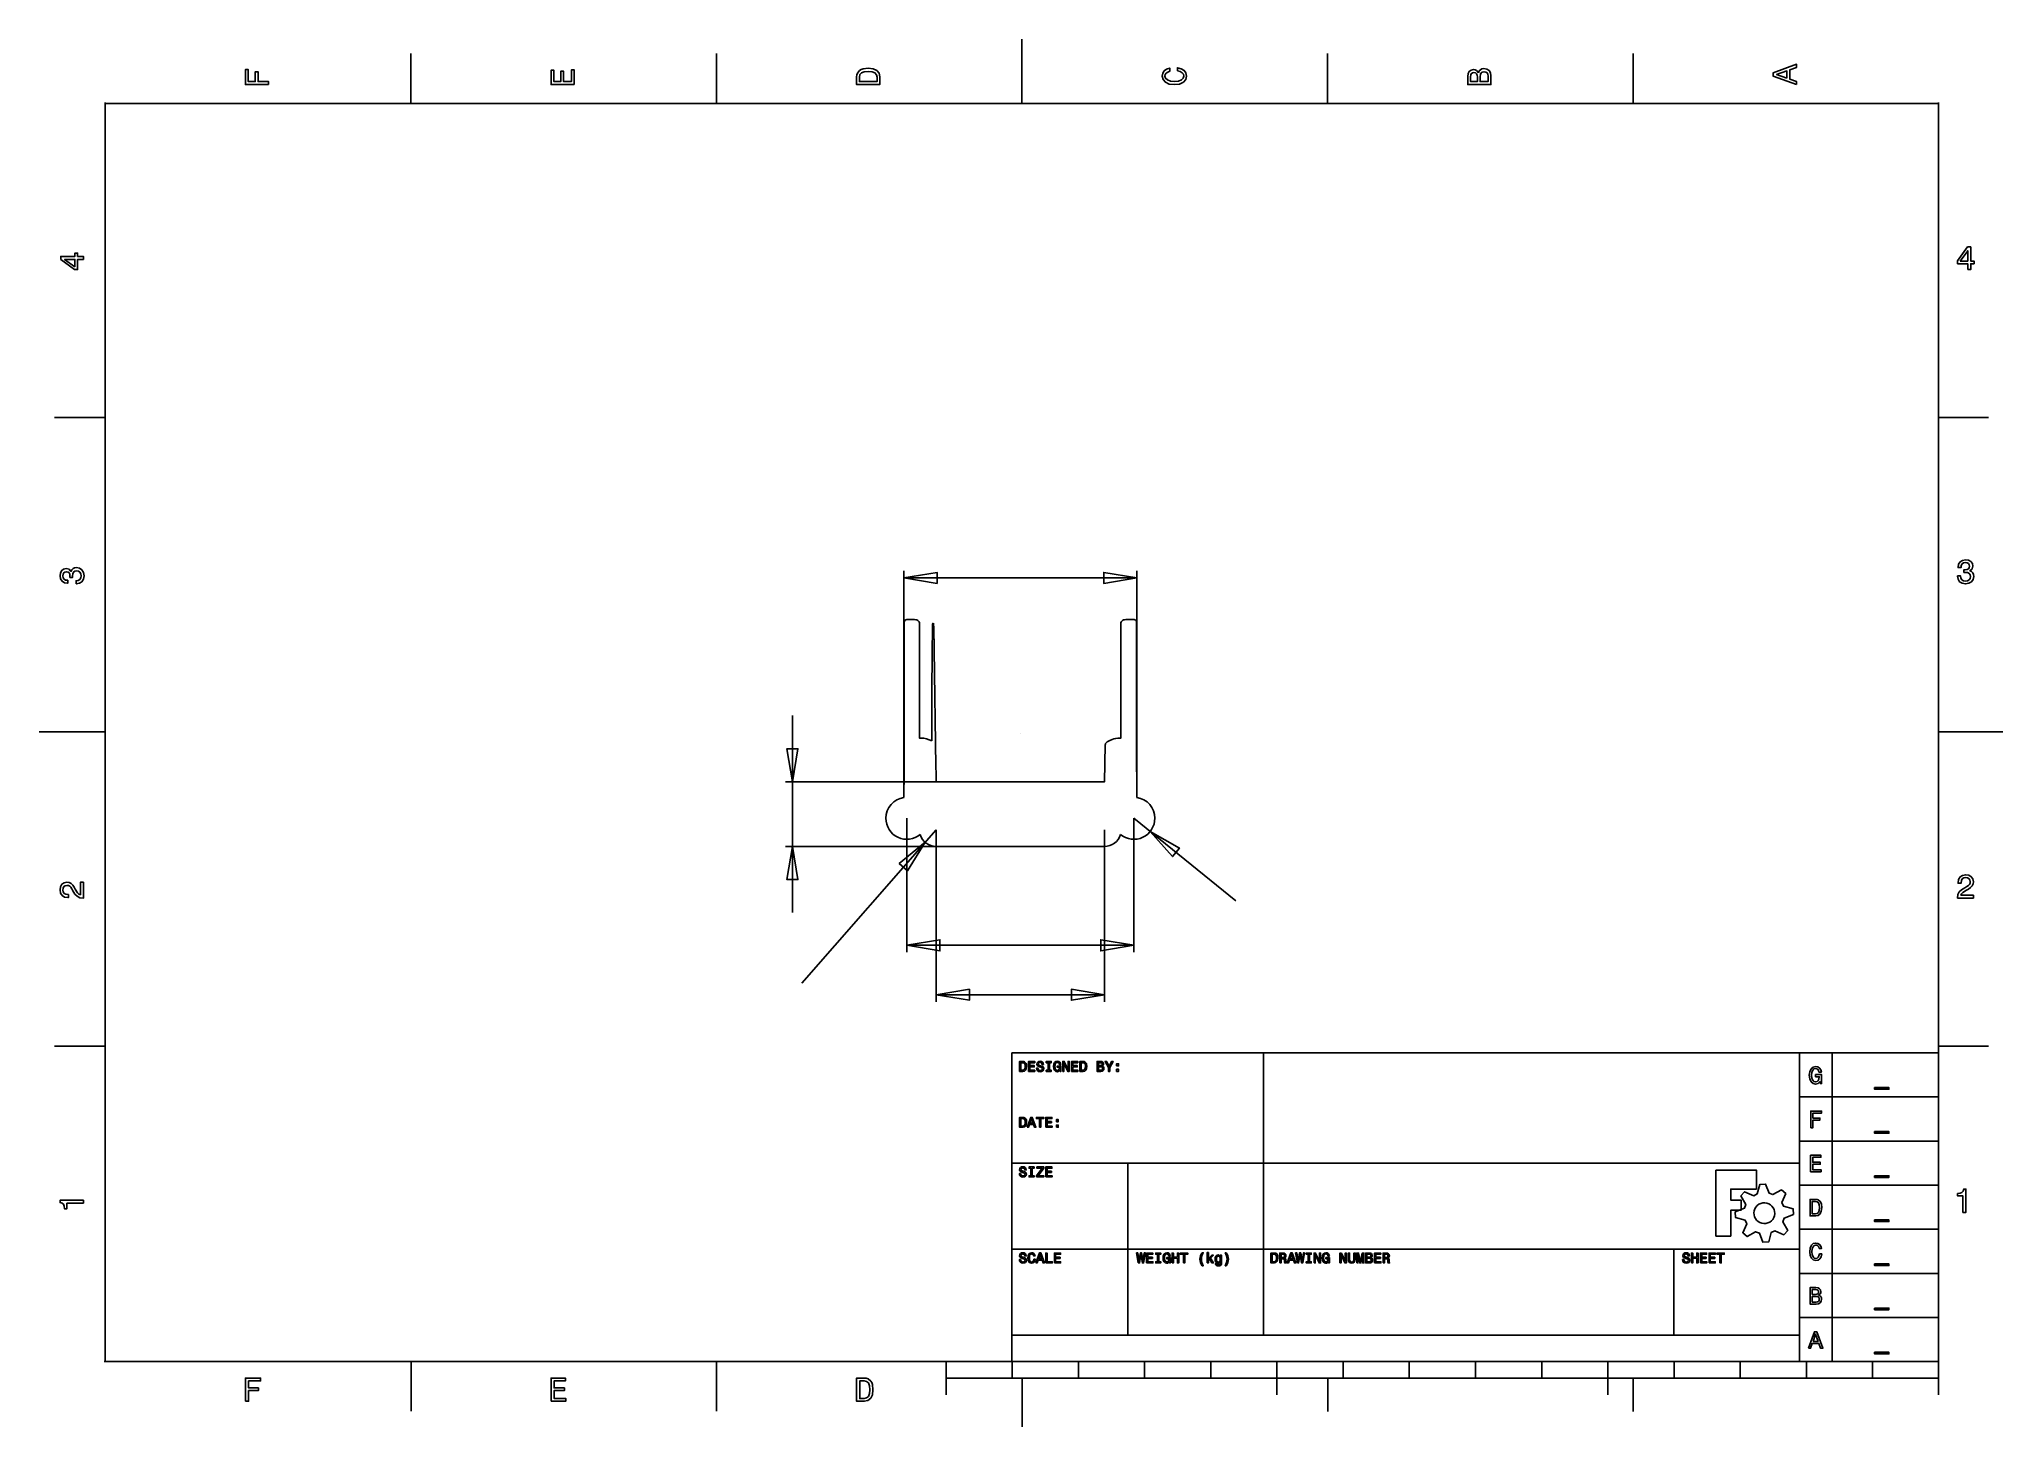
# Model space of a CAD drawing. Extents: x 0 to 841, y -370 to 225.
import ezdxf

# ---------------------------------------------------------------- set-up
doc = ezdxf.new("R2010")
doc.units = 0
doc.layers.get('0').update_dxf_attribs({"linetype": 'CONTINUOUS'})

msp = doc.modelspace()

# ---------------------------------------------------------------- linework, layer by layer
at = {"color": 7}
for points in [[(421.363134, 197.043699), (421.363134, 224.581944)], [(159.631792, 197.057843), (159.631792, 218.434405)], [(290.496047, 197.057843), (290.496047, 218.434405)], [(552.23022, 197.057843), (552.23022, 218.434405)], [(683.094472, 197.057843), (683.094472, 218.434405)], [(28.757038, 197.475968), (28.757038, -341.531975)], [(814.122369, 197.052219), (28.75953, 197.052219)], [(813.953877, -341.531635), (813.953877, 197.504378)], [(28.346457, 62.489987), (7.086614, 62.489987)], [(814.03937, 62.489987), (835.299213, 62.489987)], [(370.826929, -100.280385), (370.826929, -3.224753)], [(370.826929, -6.172785), (470.546929, -6.172785)], [(470.546929, -100.280385), (470.546929, -3.224753)], [(370.923591, -25.131745), (370.923591, -25.131745), (370.875118, -89.211745), (370.826929, -100.280385)], [(370.923591, -25.131745), (370.923591, -25.131745), (370.875118, -89.211745), (370.826929, -100.280385)], [(370.923591, -89.211745), (370.923591, -25.131745)], [(375.370866, -24.051745), (372.020882, -24.051745)], [(375.370866, -24.051745), (372.020882, -24.051745)], [(375.370866, -24.051745), (372.020882, -24.051745)], [(469.352976, -24.051745), (465.817606, -24.051745)], [(469.352976, -24.051745), (465.817606, -24.051745)], [(469.352976, -24.051745), (465.817606, -24.051745)], [(470.546929, -100.280385), (470.49874, -89.211745), (470.450268, -25.131745), (470.450268, -25.131745)], [(470.522835, -89.211745), (470.450268, -89.211745), (470.450268, -25.131745), (470.450268, -25.131745)], [(470.450268, -89.211745), (470.450268, -25.131745)], [(378.222236, -74.811745), (377.457165, -74.811745), (377.457165, -25.491745), (377.457165, -25.491745)], [(378.222236, -74.811745), (377.457165, -74.811745), (377.457165, -25.491745), (377.457165, -25.491745)], [(378.222236, -74.811745), (377.457165, -74.811745), (377.457165, -25.491745)], [(463.710331, -25.491745), (463.710331, -74.811745), (463.151622, -74.811745)], [(463.710331, -25.491745), (463.710331, -74.811745), (463.151622, -74.811745)], [(463.710331, -74.811745), (463.710331, -25.491745)], [(323.082142, -149.598202), (323.082142, -65.185289)], [(28.825894, -72.16413), (0.496058, -72.16413)], [(463.710331, -74.811745), (463.151622, -74.811745)], [(814.022589, -72.155682), (841.410482, -72.155682)], [(457.021701, -77.679188), (457.021701, -77.679188), (456.76148, -93.531745), (456.76148, -93.531745), (384.612378, -93.531745), (384.612378, -93.531745)], [(457.021701, -77.679188), (457.021701, -77.679188), (456.76148, -93.531745), (456.76148, -93.531745), (384.612378, -93.531745), (384.612378, -93.531745)], [(457.021701, -77.679188), (456.76148, -93.531745), (384.612378, -93.531745)], [(370.826929, -89.211745), (370.923591, -89.211745)], [(370.826929, -89.211745), (370.826929, -100.280385)], [(470.450268, -89.211745), (470.546929, -89.211745)], [(470.546929, -100.280385), (470.522835, -89.211745)], [(470.546929, -100.280385), (470.546929, -89.211745)], [(456.76148, -93.531745), (320.13411, -93.531745)], [(372.086929, -109.191745), (372.086929, -166.552785)], [(469.286929, -109.191745), (512.958331, -144.526454)], [(469.286929, -109.191745), (469.286929, -166.552785)], [(384.686929, -114.051745), (327.043559, -179.800501)], [(384.686929, -114.051745), (384.686929, -187.755367)], [(456.686929, -114.051745), (456.686929, -187.755367)], [(456.686929, -121.251745), (320.13411, -121.251745)], [(384.686929, -121.251745), (456.686929, -121.251745)], [(384.686929, -121.251745), (456.686929, -121.251745)], [(456.686929, -121.251745), (384.686929, -121.251745)], [(372.086929, -163.604753), (469.286929, -163.604753)], [(384.686929, -184.807336), (456.686929, -184.807336)], [(28.346457, -206.801352), (7.086614, -206.801352)], [(416.956422, -209.711354), (814.066951, -209.711354)], [(417.086731, -342.072242), (417.086731, -209.721729)], [(524.803124, -330.741228), (524.803124, -209.431489)], [(754.409169, -342.072242), (754.409169, -209.616564)], [(768.355597, -342.072242), (768.355597, -209.616564)], [(813.936643, -209.616564), (813.936643, -342.072242)], [(814.03937, -206.801352), (835.299213, -206.801352)], [(754.330904, -228.576686), (814.014907, -228.576686)], [(754.330904, -247.475269), (814.014907, -247.475269)], [(416.944602, -256.923143), (754.455912, -256.923143)], [(466.692973, -330.62393), (466.692973, -256.923143)], [(754.330904, -266.371017), (814.014907, -266.371017)], [(754.330904, -285.2696), (814.014907, -285.2696)], [(416.944602, -293.773537), (754.455912, -293.773537)], [(700.550957, -330.62393), (700.550957, -293.773537)], [(754.330904, -304.168182), (814.014907, -304.168182)], [(754.330904, -323.06393), (814.014907, -323.06393)], [(416.944233, -330.62393), (754.455515, -330.62393)], [(28.33385, -341.943084), (812.705584, -341.943084)], [(159.709606, -341.943084), (159.709606, -363.202926)], [(290.573858, -341.943084), (290.573858, -363.202926)], [(388.84252, -341.943084), (388.84252, -356.116312)], [(416.956422, -341.962513), (814.066951, -341.962513)], [(417.188976, -341.943084), (417.188976, -349.029698)], [(445.535433, -341.943084), (445.535433, -349.029698)], [(473.88189, -341.943084), (473.88189, -349.029698)], [(502.228346, -341.943084), (502.228346, -349.029698)], [(530.574803, -341.943084), (530.574803, -356.116312)], [(558.92126, -341.943084), (558.92126, -349.029698)], [(587.267717, -341.943084), (587.267717, -349.029698)], [(615.614173, -341.943084), (615.614173, -349.029698)], [(643.96063, -341.943084), (643.96063, -349.029698)], [(672.307087, -341.943084), (672.307087, -356.116312)], [(700.653543, -341.943084), (700.653543, -349.029698)], [(729, -341.943084), (729, -349.029698)], [(757.346457, -341.943084), (757.346457, -349.029698)], [(785.692913, -341.943084), (785.692913, -349.029698)], [(813.897638, -341.943084), (813.897638, -356.116312)], [(388.776557, -349.029698), (814.105304, -349.029698)], [(421.440945, -349.463626), (421.440945, -369.855613)], [(552.308031, -348.871723), (552.308031, -363.360901)], [(683.172283, -348.871695), (683.172283, -363.360901)]]:
    msp.add_lwpolyline(points, dxfattribs=at)
for points in [[(98.739213, 205.14353), (98.739213, 206.473036), (94.178268, 206.473036), (94.178268, 210.64742), (92.993386, 210.64742), (92.993386, 206.473036), (90.019843, 206.473036), (90.019843, 211.605218), (88.817953, 211.605218), (88.817953, 205.14353), (98.739213, 205.14353)], [(229.606299, 205.14353), (229.606299, 211.433666), (228.407244, 211.433666), (228.407244, 206.458778), (225.045354, 206.458778), (225.045354, 210.890491), (223.860472, 210.890491), (223.860472, 206.458778), (220.886929, 206.458778), (220.886929, 211.319316), (219.685039, 211.319316), (219.685039, 205.14353), (229.606299, 205.14353)], [(350.552126, 208.445807), (350.552126, 205.14353), (360.473386, 205.14353), (360.473386, 208.445807), (360.15874, 210.004069), (359.20063, 211.16205), (357.644409, 211.876834), (355.512756, 212.134107), (353.341417, 211.905379), (352.48252, 211.619477), (351.796535, 211.219225), (350.866772, 210.061244), (350.637165, 209.303543), (350.552126, 208.445807)], [(351.739843, 208.345744), (351.952441, 209.432264), (352.610079, 210.175593), (353.783622, 210.61879), (355.512756, 210.76177), (357.185197, 210.604504), (358.35874, 210.161335), (359.058898, 209.403634), (359.288504, 208.345744), (359.288504, 206.473036), (351.739843, 206.473036), (351.739843, 208.345744)], [(487.92189, 211.004784), (489.12378, 210.718881), (489.979843, 210.247055), (490.509921, 209.58953), (490.68, 208.817543), (490.424882, 207.888289), (489.651024, 207.159218), (488.392441, 206.673133), (486.649134, 206.515867), (484.92, 206.673133), (483.647244, 207.144932), (482.87622, 207.874003), (482.604094, 208.817543), (482.745827, 209.503726), (483.148346, 210.089874), (483.791811, 210.547329), (484.67622, 210.861776), (484.67622, 212.21994), (483.318425, 211.791029), (482.289449, 211.047672), (481.645984, 210.032614), (481.416378, 208.817543), (481.773543, 207.302113), (482.774173, 206.144245), (484.418268, 205.400803), (486.649134, 205.14353), (488.88, 205.400803), (490.524094, 206.144245), (491.538898, 207.302113), (491.88189, 208.817543), (491.609764, 210.147048), (490.852913, 211.219225), (489.608504, 211.976841), (487.92189, 212.377206), (487.92189, 211.004784)], [(616.844409, 210.232796), (616.016693, 211.233511), (615.458268, 211.490869), (614.772283, 211.576674), (613.697953, 211.390778), (612.926929, 210.833231), (612.456378, 209.932636), (612.283465, 208.674563), (612.283465, 205.14353), (622.204724, 205.14353), (622.204724, 208.874746), (622.006299, 210.204252), (621.419528, 211.19068), (620.489764, 211.805401), (619.231181, 212.019842), (618.389291, 211.891121), (617.689134, 211.548044), (617.173228, 210.990526), (616.844409, 210.232796)], [(616.402205, 208.403004), (616.402205, 206.458778), (613.471181, 206.458778), (613.471181, 208.517382), (613.55622, 209.289285), (613.814173, 209.832544), (614.256378, 210.161335), (614.914016, 210.275713), (615.571654, 210.147077), (616.030866, 209.804), (616.314331, 209.217823), (616.402205, 208.403004)], [(621.019843, 208.71748), (621.019843, 206.458778), (617.60126, 206.458778), (617.60126, 208.588844), (617.703307, 209.489439), (618.000945, 210.13279), (618.51685, 210.518784), (619.259528, 210.64742), (620.047559, 210.518784), (620.588976, 210.161335), (620.917795, 209.5609), (621.019843, 208.71748)], [(753.085984, 205.14353), (753.085984, 206.458778), (750.169134, 207.502381), (750.169134, 211.462296), (753.085984, 212.505927), (753.085984, 213.849719), (743.150551, 210.21851), (743.150551, 208.760368), (753.085984, 205.14353)], [(748.955906, 207.959836), (744.579213, 209.489439), (748.955906, 211.019127), (748.955906, 207.959836)], [(826.406929, 125.915184), (827.693858, 125.915184), (827.693858, 128.373955), (829.111181, 128.373955), (829.111181, 129.517735), (827.693858, 129.517735), (827.693858, 135.621861), (826.392756, 135.621861), (822.047244, 129.631971), (822.047244, 128.373955), (826.406929, 128.373955), (826.406929, 125.915184)], [(19.369729, 130.275436), (19.369729, 131.562081), (16.910872, 131.562081), (16.910872, 132.977137), (15.767206, 132.977137), (15.767206, 131.562081), (9.662882, 131.562081), (9.662882, 130.260979), (15.652828, 125.915184), (16.910872, 125.915184), (16.910872, 130.275436), (19.369729, 130.275436)], [(15.767206, 127.11594), (11.321206, 130.275436), (15.767206, 130.275436), (15.767206, 127.11594)], [(823.249134, 129.517735), (826.406929, 133.963593), (826.406929, 129.517735), (823.249134, 129.517735)], [(822.047244, -5.328911), (822.047244, -5.428123), (822.27685, -6.800092), (822.948661, -7.829068), (824.005984, -8.486706), (825.406299, -8.730485), (826.894488, -8.486706), (828.008504, -7.857415), (828.722835, -6.856785), (828.980787, -5.569856), (828.867402, -4.727966), (828.552756, -4.041982), (828.03685, -3.511903), (827.350866, -3.126391), (828.28063, -2.355367), (828.609449, -1.125131), (828.394016, -0.011115), (827.778898, 0.833609), (826.778268, 1.360853), (825.406299, 1.54794), (824.11937, 1.318333), (823.132913, 0.689042), (822.489449, -0.311588), (822.27685, -1.641037), (822.27685, -1.740249), (823.549606, -1.740249), (823.662992, -0.824659), (824.034331, -0.167021), (824.635276, 0.232664), (825.477165, 0.374396), (826.222677, 0.261011), (826.764094, -0.039462), (827.092913, -0.524186), (827.223307, -1.181824), (827.092913, -1.881982), (826.749921, -2.355367), (826.151811, -2.641667), (825.335433, -2.726706), (824.777008, -2.712533), (824.777008, -3.840722), (825.477165, -3.812375), (826.378583, -3.942769), (827.050394, -4.285761), (827.450079, -4.841352), (827.594646, -5.569856), (827.435906, -6.400407), (827.022047, -7.015525), (826.364409, -7.401037), (825.494173, -7.528596), (824.592756, -7.386863), (823.935118, -6.958832), (823.52126, -6.272848), (823.36252, -5.328911), (822.047244, -5.328911)], [(16.253263, -8.730485), (16.353326, -8.730485), (17.72572, -8.500879), (18.755008, -7.829068), (19.412617, -6.771745), (19.65566, -5.37143), (19.412617, -3.883241), (18.783609, -2.769226), (17.782923, -2.054895), (16.496277, -1.796942), (15.652828, -1.910328), (14.966646, -2.224974), (14.437701, -2.740879), (14.051707, -3.426863), (13.279748, -2.4971), (12.050306, -2.168281), (10.935241, -2.383714), (10.091792, -2.998832), (9.562847, -3.999462), (9.377008, -5.37143), (9.605735, -6.658359), (10.234743, -7.644816), (11.235458, -8.288281), (12.564964, -8.500879), (12.665027, -8.500879), (12.665027, -7.228123), (11.750088, -7.114737), (11.092479, -6.743399), (10.692198, -6.142454), (10.549247, -5.300564), (10.663625, -4.555052), (10.963843, -4.013635), (11.449899, -3.684816), (12.10748, -3.554422), (12.807978, -3.684816), (13.279748, -4.027808), (13.56565, -4.625919), (13.651427, -5.442296), (13.63714, -6.000722), (14.766491, -6.000722), (14.737918, -5.300564), (14.866583, -4.399147), (15.20966, -3.727336), (15.767206, -3.327651), (16.496277, -3.183084), (17.325439, -3.341824), (17.940161, -3.755682), (18.326154, -4.41332), (18.454819, -5.283556), (18.311839, -6.184974), (17.882986, -6.842611), (17.196775, -7.25647), (16.253263, -7.41521), (16.253263, -8.730485)], [(370.825512, -6.172785), (384.99874, -8.534988), (384.99874, -3.810581)], [(470.545512, -6.172785), (456.372283, -3.810581), (456.372283, -8.534988)], [(383.066079, -25.845509)], [(383.066079, -25.845509)], [(383.548819, -25.844375)], [(383.80337, -40.42069)], [(383.80337, -40.42069)], [(420.686929, -72.651745), (420.686929, -72.651745), (420.686929, -72.651745), (420.686929, -72.651745)], [(420.686929, -72.651745), (420.686929, -72.651745), (420.686929, -72.651745), (420.686929, -72.651745)], [(420.686929, -72.651745), (420.686929, -72.651745), (420.686929, -72.651745), (420.686929, -72.651745)], [(420.686929, -72.651745), (420.686929, -72.651745), (420.686929, -72.651745), (420.686929, -72.651745)], [(420.686929, -72.651745), (420.686929, -72.651745), (420.686929, -72.651745), (420.686929, -72.651745)], [(420.686929, -72.651745), (420.686929, -72.651745), (420.686929, -72.651745), (420.686929, -72.651745)], [(420.686929, -72.651745), (420.686929, -72.651745), (420.686929, -72.651745), (420.686929, -72.651745)], [(323.081575, -93.531745), (325.443779, -79.358517), (320.719371, -79.358517)], [(382.707213, -75.997137)], [(382.707213, -75.997137)], [(476.282835, -114.85395), (485.815323, -125.605336), (488.786995, -121.932542)], [(323.081575, -121.251745), (320.719371, -135.424974), (325.443779, -135.424974)], [(379.938898, -119.465919), (368.81915, -128.56601), (372.371613, -131.68052)], [(822.047244, -143.376155), (828.867402, -143.376155), (828.867402, -142.145919), (823.47874, -142.145919), (823.779213, -141.474108), (824.292283, -140.918517), (825.879685, -139.903714), (826.724409, -139.472848), (827.665512, -138.860564), (828.337323, -138.143399), (828.725669, -137.301509), (828.867402, -136.343399), (828.623622, -135.141509), (827.951811, -134.197572), (826.922835, -133.599462), (825.593386, -133.384029), (824.221417, -133.627808), (823.178268, -134.299619), (822.506457, -135.371115), (822.27685, -136.785604), (822.27685, -136.986863), (823.577953, -136.986863), (823.577953, -136.873478), (823.705512, -135.901194), (824.093858, -135.184029), (824.708976, -134.727651), (825.52252, -134.571745), (826.350236, -134.713478), (826.965354, -135.070643), (827.367874, -135.629068), (827.509606, -136.329226), (827.410394, -136.986863), (827.138268, -137.545289), (826.679055, -138.030013), (826.052598, -138.458045), (825.207874, -138.917257), (823.807559, -139.801667), (822.821102, -140.745604), (822.234331, -141.8908), (822.047244, -143.333635), (822.047244, -143.376155)], [(19.369729, -143.376155), (19.369729, -136.555997), (18.140315, -136.555997), (18.140315, -141.944659), (17.468391, -141.644186), (16.910872, -141.131115), (15.895871, -139.543714), (15.466989, -138.698989), (14.852268, -137.757887), (14.137483, -137.086076), (13.294035, -136.69773), (12.336208, -136.555997), (11.135367, -136.799777), (10.191855, -137.471588), (9.59142, -138.500564), (9.37698, -139.830013), (9.620022, -141.201982), (10.291918, -142.245131), (11.364094, -142.916942), (12.779376, -143.146548), (12.979531, -143.146548), (12.979531, -141.845446), (12.865153, -141.845446), (11.893039, -141.717887), (11.178255, -141.329541), (10.7208, -140.717257), (10.563534, -139.900879), (10.706485, -139.073163), (11.063877, -138.458045), (11.621424, -138.055525), (12.321921, -137.913793), (12.979531, -138.013005), (13.537049, -138.285131), (14.023106, -138.744344), (14.451987, -139.3708), (14.909443, -140.215525), (15.79578, -141.61584), (16.73932, -142.602296), (17.882986, -143.189068), (19.326841, -143.376155), (19.369729, -143.376155)], [(372.086929, -163.604186), (386.260157, -165.96639), (386.260157, -161.241982)], [(469.286929, -163.604186), (455.113701, -161.241982), (455.113701, -165.96639)], [(384.686929, -184.807336), (398.860157, -187.16954), (398.860157, -182.445132)], [(456.686929, -184.807336), (442.513701, -182.445132), (442.513701, -187.16954)], [(421.758992, -213.366119), (420.344504, -213.366119), (420.344504, -217.618088), (421.758992, -217.618088), (422.427969, -217.48486), (422.924031, -217.073836), (423.230173, -216.40486), (423.340724, -215.492104), (423.241512, -214.56234), (423.119622, -214.193836), (422.949543, -213.899033), (422.45348, -213.502182), (422.127496, -213.40297), (421.758992, -213.366119)], [(421.716472, -213.876356), (422.184189, -213.967064), (422.501669, -214.250529), (422.691591, -214.752261), (422.753953, -215.492104), (422.685921, -216.209269), (422.496, -216.713836), (422.170016, -217.011474), (421.716472, -217.110686), (420.914268, -217.110686), (420.914268, -213.876356), (421.716472, -213.876356)], [(424.168441, -217.618088), (426.864189, -217.618088), (426.864189, -217.105017), (424.732535, -217.105017), (424.732535, -215.665017), (426.631748, -215.665017), (426.631748, -215.157615), (424.732535, -215.157615), (424.732535, -213.882025), (426.816, -213.882025), (426.816, -213.366119), (424.168441, -213.366119), (424.168441, -217.618088)], [(428.173795, -216.214938), (427.618205, -216.214938), (427.740094, -216.866907), (428.046236, -217.343127), (428.516787, -217.632261), (429.154583, -217.734308), (429.786709, -217.63793), (430.25726, -217.368639), (430.557732, -216.946277), (430.668283, -216.387852), (430.577575, -215.886119), (430.319622, -215.560135), (429.902929, -215.347537), (429.344504, -215.185962), (428.868283, -215.069741), (428.553638, -214.936513), (428.37789, -214.740923), (428.321197, -214.431946), (428.37789, -214.156986), (428.53663, -213.950056), (428.780409, -213.808324), (429.117732, -213.760135), (429.460724, -213.819663), (429.730016, -213.986907), (429.908598, -214.261867), (429.993638, -214.636041), (430.552063, -214.636041), (430.552063, -214.621867), (430.45285, -214.046434), (430.166551, -213.618403), (429.713008, -213.349112), (429.100724, -213.258403), (428.547969, -213.349112), (428.119937, -213.607064), (427.844976, -214.003915), (427.745764, -214.51982), (427.825134, -214.979033), (428.057575, -215.290844), (428.426079, -215.500608), (428.927811, -215.659348), (429.423874, -215.798245), (429.798047, -215.934308), (430.024819, -216.129899), (430.104189, -216.450214), (430.030488, -216.773364), (429.840567, -217.019978), (429.554268, -217.173049), (429.180094, -217.221238), (428.763402, -217.153206), (428.445921, -216.957615), (428.241827, -216.640135), (428.173795, -216.214938)], [(432.550488, -217.105017), (431.765291, -217.105017), (431.765291, -217.618088), (433.896945, -217.618088), (433.896945, -217.105017), (433.111748, -217.105017), (433.111748, -213.882025), (433.896945, -213.882025), (433.896945, -213.366119), (431.765291, -213.366119), (431.765291, -213.882025), (432.550488, -213.882025), (432.550488, -217.105017)], [(437.641512, -217.048324), (437.746394, -217.618088), (438.052535, -217.618088), (438.052535, -215.322025), (436.501984, -215.322025), (436.501984, -215.8436), (437.45726, -215.8436), (437.45726, -215.88045), (437.383559, -216.44171), (437.187969, -216.858403), (436.887496, -217.122025), (436.513323, -217.209899), (436.09663, -217.099348), (435.77348, -216.767694), (435.563717, -216.223442), (435.490016, -215.475096), (435.558047, -214.732419), (435.764976, -214.188167), (436.09663, -213.856513), (436.544504, -213.740293), (436.850646, -213.802655), (437.102929, -213.972734), (437.284346, -214.261867), (437.389228, -214.647379), (437.995843, -214.647379), (437.837102, -214.060608), (437.53663, -213.618403), (437.114268, -213.349112), (436.581354, -213.249899), (435.881197, -213.40297), (435.356787, -213.850844), (435.019465, -214.556671), (434.903244, -215.492104), (435.019465, -216.436041), (435.356787, -217.141867), (435.85285, -217.589741), (436.476472, -217.734308), (436.825134, -217.686119), (437.13978, -217.56423), (437.409071, -217.348797), (437.641512, -217.048324)], [(438.81222, -217.618088), (439.319622, -217.618088), (439.319622, -214.134308), (440.949543, -217.618088), (441.604346, -217.618088), (441.604346, -213.366119), (441.091276, -213.366119), (441.091276, -216.852734), (439.478362, -213.366119), (438.81222, -213.366119), (438.81222, -217.618088)], [(442.610646, -217.618088), (445.306394, -217.618088), (445.306394, -217.105017), (443.17474, -217.105017), (443.17474, -215.665017), (445.073953, -215.665017), (445.073953, -215.157615), (443.17474, -215.157615), (443.17474, -213.882025), (445.25537, -213.882025), (445.25537, -213.366119), (442.610646, -213.366119), (442.610646, -217.618088)], [(447.57978, -213.366119), (446.162457, -213.366119), (446.162457, -217.618088), (447.57978, -217.618088), (448.245921, -217.48486), (448.741984, -217.073836), (449.048126, -216.40486), (449.158677, -215.492104), (449.062299, -214.56234), (448.937575, -214.193836), (448.767496, -213.899033), (448.271433, -213.502182), (447.945449, -213.40297), (447.57978, -213.366119)], [(447.534425, -213.876356), (448.002142, -213.967064), (448.319622, -214.250529), (448.509543, -214.752261), (448.571906, -215.492104), (448.503874, -216.209269), (448.313953, -216.713836), (447.987969, -217.011474), (447.534425, -217.110686), (446.73222, -217.110686), (446.73222, -213.876356), (447.534425, -213.876356)], [(455.726551, -215.322025), (456.157417, -214.967694), (456.265134, -214.726749), (456.301984, -214.431946), (456.222614, -213.972734), (455.984504, -213.643915), (455.598992, -213.43982), (455.060409, -213.366119), (453.546709, -213.366119), (453.546709, -217.618088), (455.145449, -217.618088), (455.715213, -217.533049), (456.137575, -217.2836), (456.401197, -216.883915), (456.491906, -216.345332), (456.438047, -215.982497), (456.290646, -215.682025), (456.052535, -215.463757), (455.726551, -215.322025)], [(454.944189, -215.132104), (454.110803, -215.132104), (454.110803, -213.876356), (454.992378, -213.876356), (455.324031, -213.913206), (455.556472, -214.023757), (455.69537, -214.213678), (455.746394, -214.494308), (455.689701, -214.777773), (455.542299, -214.973364), (455.29285, -215.095253), (454.944189, -215.132104)], [(455.077417, -217.110686), (454.110803, -217.110686), (454.110803, -215.645175), (455.023559, -215.645175), (455.409071, -215.690529), (455.684031, -215.818088), (455.848441, -216.03919), (455.905134, -216.356671), (455.848441, -216.693993), (455.69537, -216.926434), (455.440252, -217.068167), (455.077417, -217.110686)], [(458.969386, -217.618088), (458.969386, -215.897458), (460.364031, -213.36045), (459.729071, -213.36045), (458.680252, -215.375883), (457.620094, -213.36045), (456.93978, -213.36045), (458.399622, -215.934308), (458.399622, -217.618088), (458.969386, -217.618088)], [(461.914583, -215.242655), (462.762142, -215.242655), (462.762142, -214.329899), (461.914583, -214.329899), (461.914583, -215.242655)], [(461.914583, -217.618088), (462.762142, -217.618088), (462.762142, -216.705332), (461.914583, -216.705332), (461.914583, -217.618088)], [(763.138205, -221.889615), (763.311118, -222.839222), (763.824189, -222.839222), (763.824189, -219.009615), (761.238992, -219.009615), (761.238992, -219.877017), (762.832063, -219.877017), (762.832063, -219.939379), (762.710173, -220.877647), (762.384189, -221.572135), (761.882457, -222.011505), (761.258835, -222.156072), (760.564346, -221.97182), (760.025764, -221.419064), (759.677102, -220.511978), (759.555213, -219.264734), (759.665764, -218.028828), (760.014425, -217.121741), (760.564346, -216.568986), (761.309858, -216.37623), (761.822929, -216.478277), (762.239622, -216.764576), (762.545764, -217.243631), (762.721512, -217.887096), (763.730646, -217.887096), (763.467024, -216.906308), (762.965291, -216.172135), (762.259465, -215.721427), (761.37222, -215.559852), (760.207181, -215.81497), (759.331276, -216.560482), (758.767181, -217.734025), (758.574425, -219.295915), (758.767181, -220.869143), (759.331276, -222.042686), (760.156157, -222.788198), (761.199307, -223.034812), (761.780409, -222.952608), (762.301984, -222.748513), (762.749858, -222.391348), (763.138205, -221.889615)], [(786.512976, -224.53434), (786.512976, -225.248671), (792.658488, -225.248671), (792.658488, -224.53434), (786.512976, -224.53434)], [(759.178205, -241.737804), (760.127811, -241.737804), (760.127811, -238.480797), (763.107024, -238.480797), (763.107024, -237.633238), (760.127811, -237.633238), (760.127811, -235.507253), (763.793008, -235.507253), (763.793008, -234.65119), (759.178205, -234.65119), (759.178205, -241.737804)], [(421.758992, -237.310088), (420.344504, -237.310088), (420.344504, -241.562056), (421.758992, -241.562056), (422.427969, -241.428828), (422.924031, -241.017804), (423.230173, -240.348828), (423.340724, -239.436072), (423.241512, -238.506308), (423.119622, -238.137804), (422.949543, -237.843001), (422.45348, -237.446151), (422.127496, -237.346938), (421.758992, -237.310088)], [(421.716472, -237.820324), (422.184189, -237.911033), (422.501669, -238.194497), (422.691591, -238.69623), (422.753953, -239.436072), (422.685921, -240.153238), (422.496, -240.657804), (422.170016, -240.955442), (421.716472, -241.054655), (420.914268, -241.054655), (420.914268, -237.820324), (421.716472, -237.820324)], [(423.593008, -241.562056), (424.157102, -241.562056), (424.602142, -240.311978), (426.300094, -240.311978), (426.747969, -241.562056), (427.323402, -241.562056), (425.767181, -237.304419), (425.143559, -237.304419), (423.593008, -241.562056)], [(424.797732, -239.793238), (425.45537, -237.916702), (426.110173, -239.793238), (424.797732, -239.793238)], [(428.85978, -241.562056), (429.423874, -241.562056), (429.423874, -237.825993), (430.710803, -237.825993), (430.710803, -237.310088), (427.567181, -237.310088), (427.567181, -237.825993), (428.85978, -237.825993), (428.85978, -241.562056)], [(431.544189, -241.562056), (434.239937, -241.562056), (434.239937, -241.048986), (432.108283, -241.048986), (432.108283, -239.608986), (434.007496, -239.608986), (434.007496, -239.101584), (432.108283, -239.101584), (432.108283, -237.825993), (434.191748, -237.825993), (434.191748, -237.310088), (431.544189, -237.310088), (431.544189, -241.562056)], [(436.09663, -239.186623), (436.941354, -239.186623), (436.941354, -238.273867), (436.09663, -238.273867), (436.09663, -239.186623)], [(436.09663, -241.562056), (436.941354, -241.562056), (436.941354, -240.649301), (436.09663, -240.649301), (436.09663, -241.562056)], [(786.512976, -243.432923), (786.512976, -244.147253), (792.658488, -244.147253), (792.658488, -243.432923), (786.512976, -243.432923)], [(420.798047, -261.418749), (420.239622, -261.418749), (420.364346, -262.070718), (420.670488, -262.546938), (421.141039, -262.836072), (421.778835, -262.938119), (422.410961, -262.841741), (422.881512, -262.57245), (423.181984, -262.150088), (423.292535, -261.591663), (423.198992, -261.08993), (422.943874, -260.763946), (422.527181, -260.551348), (421.968756, -260.389773), (421.489701, -260.273552), (421.17789, -260.140324), (420.999307, -259.944734), (420.945449, -259.635757), (420.999307, -259.360797), (421.160882, -259.153867), (421.404661, -259.012135), (421.741984, -258.963946), (422.084976, -259.023474), (422.354268, -259.190718), (422.53285, -259.465678), (422.61789, -259.839852), (423.176315, -259.839852), (423.176315, -259.828513), (423.077102, -259.250245), (422.790803, -258.822214), (422.33726, -258.552923), (421.722142, -258.462214), (421.17222, -258.552923), (420.744189, -258.810875), (420.466394, -259.207726), (420.370016, -259.723631), (420.449386, -260.182844), (420.681827, -260.494655), (421.050331, -260.704419), (421.552063, -260.863159), (422.048126, -261.002056), (422.422299, -261.138119), (422.649071, -261.33371), (422.728441, -261.654025), (422.65474, -261.977175), (422.464819, -262.223789), (422.175685, -262.37686), (421.804346, -262.425049), (421.387654, -262.357017), (421.067339, -262.161427), (420.866079, -261.843946), (420.798047, -261.418749)], [(425.171906, -262.308828), (424.389543, -262.308828), (424.389543, -262.821899), (426.521197, -262.821899), (426.521197, -262.308828), (425.736, -262.308828), (425.736, -259.085836), (426.521197, -259.085836), (426.521197, -258.56993), (424.389543, -258.56993), (424.389543, -259.085836), (425.171906, -259.085836), (425.171906, -262.308828)], [(427.618205, -262.821899), (430.668283, -262.821899), (430.668283, -262.308828), (428.290016, -262.308828), (430.668283, -259.054655), (430.668283, -258.56993), (427.782614, -258.56993), (427.782614, -259.085836), (430.030488, -259.085836), (427.618205, -262.33434), (427.618205, -262.821899)], [(431.544189, -262.821899), (434.239937, -262.821899), (434.239937, -262.308828), (432.108283, -262.308828), (432.108283, -260.868828), (434.007496, -260.868828), (434.007496, -260.361427), (432.108283, -260.361427), (432.108283, -259.085836), (434.191748, -259.085836), (434.191748, -258.56993), (431.544189, -258.56993), (431.544189, -262.821899)], [(759.127181, -260.633552), (763.620094, -260.633552), (763.620094, -259.777489), (760.065449, -259.777489), (760.065449, -257.376545), (763.231748, -257.376545), (763.231748, -256.528986), (760.065449, -256.528986), (760.065449, -254.405836), (763.53789, -254.405836), (763.53789, -253.546938), (759.127181, -253.546938), (759.127181, -260.633552)], [(786.512976, -262.328671), (786.512976, -263.045836), (792.658488, -263.045836), (792.658488, -262.328671), (786.512976, -262.328671)], [(824.36315, -278.021824), (825.664252, -278.021824), (825.664252, -268.029698), (824.691969, -268.029698), (824.434016, -268.902769), (823.920945, -269.486706), (823.135748, -269.829698), (822.047244, -269.945919), (822.047244, -270.960722), (824.36315, -270.960722), (824.36315, -278.021824)], [(19.369729, -274.112848), (19.369729, -272.811745), (9.377008, -272.811745), (9.377008, -273.784029), (10.249058, -274.041982), (10.835178, -274.555052), (11.178283, -275.343084), (11.292633, -276.428753), (12.307635, -276.428753), (12.307635, -274.112848), (19.369729, -274.112848)], [(761.258835, -272.445521), (758.900409, -272.445521), (758.900409, -279.532135), (761.258835, -279.532135), (762.37285, -279.308198), (763.200567, -278.622214), (763.710803, -277.511033), (763.895055, -275.988828), (763.730646, -274.438277), (763.526551, -273.823159), (763.240252, -273.3356), (762.412535, -272.669458), (761.873953, -272.507883), (761.258835, -272.445521)], [(761.187969, -273.29308), (761.964661, -273.446151), (762.49474, -273.916702), (762.81222, -274.752923), (762.914268, -275.988828), (762.800882, -277.185049), (762.486236, -278.021269), (761.944819, -278.520167), (761.187969, -278.684576), (759.850016, -278.684576), (759.850016, -273.29308), (761.187969, -273.29308)], [(786.512976, -281.227253), (786.512976, -281.941584), (792.658488, -281.941584), (792.658488, -281.227253), (786.512976, -281.227253)], [(762.925606, -295.794497), (762.721512, -296.653395), (762.384189, -297.265678), (761.913638, -297.642686), (761.360882, -297.767411), (760.697575, -297.583159), (760.178835, -297.030403), (759.830173, -296.13182), (759.716787, -294.887411), (759.830173, -293.651505), (760.167496, -292.741584), (760.689071, -292.191663), (761.360882, -291.996072), (761.851276, -292.098119), (762.270803, -292.384419), (762.596787, -292.843631), (762.823559, -293.478592), (763.793008, -293.478592), (763.486866, -292.506308), (762.953953, -291.772135), (762.231118, -291.312923), (761.360882, -291.148513), (760.280882, -291.403631), (759.453165, -292.120797), (758.920252, -293.29434), (758.738835, -294.887411), (758.920252, -296.480482), (759.453165, -297.654025), (760.280882, -298.379694), (761.360882, -298.623474), (762.310488, -298.430718), (763.078677, -297.889301), (763.620094, -296.999222), (763.903559, -295.794497), (762.925606, -295.794497)], [(420.798047, -298.269143), (420.239622, -298.269143), (420.364346, -298.921112), (420.670488, -299.397332), (421.141039, -299.686466), (421.778835, -299.788513), (422.410961, -299.692135), (422.881512, -299.422844), (423.181984, -299.000482), (423.292535, -298.442056), (423.198992, -297.940324), (422.943874, -297.61434), (422.527181, -297.401741), (421.968756, -297.240167), (421.489701, -297.123946), (421.17789, -296.990718), (420.999307, -296.795127), (420.945449, -296.486151), (420.999307, -296.21119), (421.160882, -296.004261), (421.404661, -295.862529), (421.741984, -295.81434), (422.084976, -295.873867), (422.354268, -296.041112), (422.53285, -296.316072), (422.61789, -296.690245), (423.176315, -296.690245), (423.176315, -296.678907), (423.077102, -296.100639), (422.790803, -295.672608), (422.33726, -295.403316), (421.722142, -295.312608), (421.17222, -295.403316), (420.744189, -295.661269), (420.466394, -296.058119), (420.370016, -296.574025), (420.449386, -297.033238), (420.681827, -297.345049), (421.050331, -297.554812), (421.552063, -297.713552), (422.048126, -297.85245), (422.422299, -297.988513), (422.649071, -298.184104), (422.728441, -298.504419), (422.65474, -298.827568), (422.464819, -299.074182), (422.175685, -299.227253), (421.804346, -299.275442), (421.387654, -299.207411), (421.067339, -299.01182), (420.866079, -298.69434), (420.798047, -298.269143)], [(426.447496, -298.093395), (426.325606, -298.606466), (426.121512, -298.97497), (425.840882, -299.201741), (425.509228, -299.275442), (425.112378, -299.164891), (424.797732, -298.833238), (424.590803, -298.294655), (424.522772, -297.546308), (424.590803, -296.806466), (424.792063, -296.262214), (425.106709, -295.93056), (425.509228, -295.81434), (425.804031, -295.873867), (426.056315, -296.046781), (426.251906, -296.321741), (426.385134, -296.701584), (426.969071, -296.701584), (426.784819, -296.120482), (426.464504, -295.678277), (426.030803, -295.403316), (425.509228, -295.304104), (424.860094, -295.457175), (424.364031, -295.888041), (424.046551, -296.591033), (423.936, -297.546308), (424.046551, -298.504419), (424.364031, -299.207411), (424.860094, -299.643946), (425.509228, -299.788513), (426.078992, -299.672293), (426.538205, -299.349143), (426.864189, -298.81623), (427.034268, -298.093395), (426.447496, -298.093395)], [(427.280882, -299.672293), (427.844976, -299.672293), (428.290016, -298.422214), (429.987969, -298.422214), (430.435843, -299.672293), (431.011276, -299.672293), (429.455055, -295.414655), (428.831433, -295.414655), (427.280882, -299.672293)], [(428.488441, -297.903474), (429.143244, -296.026938), (429.798047, -297.903474), (428.488441, -297.903474)], [(431.586709, -299.672293), (434.319307, -299.672293), (434.319307, -299.159222), (432.150803, -299.159222), (432.150803, -295.420324), (431.586709, -295.420324), (431.586709, -299.672293)], [(435.232063, -299.672293), (437.927811, -299.672293), (437.927811, -299.159222), (435.796157, -299.159222), (435.796157, -297.719222), (437.69537, -297.719222), (437.69537, -297.21182), (435.796157, -297.21182), (435.796157, -295.93623), (437.879622, -295.93623), (437.879622, -295.420324), (435.232063, -295.420324), (435.232063, -299.672293)], [(471.183874, -299.672293), (471.722457, -299.672293), (472.33474, -295.984419), (472.966866, -299.672293), (473.482772, -299.672293), (474.228283, -295.414655), (473.73789, -295.414655), (473.210646, -299.037332), (472.606866, -295.414655), (472.071118, -295.414655), (471.478677, -299.037332), (470.951433, -295.414655), (470.449701, -295.414655), (471.183874, -299.672293)], [(474.744189, -299.672293), (477.439937, -299.672293), (477.439937, -299.159222), (475.308283, -299.159222), (475.308283, -297.719222), (477.207496, -297.719222), (477.207496, -297.21182), (475.308283, -297.21182), (475.308283, -295.93623), (477.391748, -295.93623), (477.391748, -295.420324), (474.744189, -295.420324), (474.744189, -299.672293)], [(479.435528, -299.159222), (478.653165, -299.159222), (478.653165, -299.672293), (480.784819, -299.672293), (480.784819, -299.159222), (479.999622, -299.159222), (479.999622, -295.93623), (480.784819, -295.93623), (480.784819, -295.420324), (478.653165, -295.420324), (478.653165, -295.93623), (479.435528, -295.93623), (479.435528, -299.159222)], [(484.529386, -299.102529), (484.631433, -299.672293), (484.937575, -299.672293), (484.937575, -297.37623), (483.389858, -297.37623), (483.389858, -297.897804), (484.345134, -297.897804), (484.345134, -297.934655), (484.271433, -298.495915), (484.075843, -298.912608), (483.77537, -299.17623), (483.401197, -299.264104), (482.984504, -299.153552), (482.65852, -298.821899), (482.451591, -298.277647), (482.37789, -297.529301), (482.445921, -296.786623), (482.65285, -296.242371), (482.984504, -295.910718), (483.432378, -295.794497), (483.73852, -295.85686), (483.987969, -296.026938), (484.17222, -296.316072), (484.277102, -296.701584), (484.883717, -296.701584), (484.724976, -296.114812), (484.424504, -295.672608), (484.002142, -295.403316), (483.469228, -295.304104), (482.769071, -295.457175), (482.241827, -295.905049), (481.907339, -296.610875), (481.788283, -297.546308), (481.907339, -298.490245), (482.241827, -299.196072), (482.73789, -299.643946), (483.364346, -299.788513), (483.713008, -299.740324), (484.024819, -299.618434), (484.29411, -299.403001), (484.529386, -299.102529)], [(485.674583, -299.672293), (486.244346, -299.672293), (486.244346, -297.676702), (487.947969, -297.676702), (487.947969, -299.672293), (488.512063, -299.672293), (488.512063, -295.420324), (487.947969, -295.420324), (487.947969, -297.155127), (486.244346, -297.155127), (486.244346, -295.420324), (485.674583, -295.420324), (485.674583, -299.672293)], [(490.501984, -299.672293), (491.066079, -299.672293), (491.066079, -295.93623), (492.353008, -295.93623), (492.353008, -295.420324), (489.209386, -295.420324), (489.209386, -295.93623), (490.501984, -295.93623), (490.501984, -299.672293)], [(498.609071, -300.857175), (498.994583, -300.857175), (498.643087, -300.205206), (498.399307, -299.527726), (498.246236, -298.81056), (498.198047, -298.087726), (498.246236, -297.364891), (498.399307, -296.653395), (498.643087, -295.967411), (498.994583, -295.318277), (498.609071, -295.318277), (498.161197, -295.990088), (497.846551, -296.659064), (497.665134, -297.356387), (497.608441, -298.087726), (497.665134, -298.821899), (497.846551, -299.513552), (498.161197, -300.182529), (498.609071, -300.857175)], [(500.65285, -299.672293), (501.194268, -299.672293), (501.194268, -298.515757), (501.755528, -297.971505), (502.724976, -299.672293), (503.331591, -299.672293), (502.124031, -297.597332), (503.362772, -296.384104), (502.682457, -296.384104), (501.194268, -297.866623), (501.194268, -295.275757), (500.65285, -295.275757), (500.65285, -299.672293)], [(506.829543, -299.527726), (506.829543, -296.384104), (506.316472, -296.384104), (506.316472, -296.917017), (505.891276, -296.432293), (505.636157, -296.310403), (505.347024, -296.267883), (504.825449, -296.389773), (504.422929, -296.732765), (504.159307, -297.282686), (504.065764, -298.025364), (504.159307, -298.77371), (504.422929, -299.323631), (504.825449, -299.672293), (505.347024, -299.788513), (505.641827, -299.745993), (505.885606, -299.635442), (506.316472, -299.17056), (506.316472, -299.635442), (506.265449, -300.003946), (506.13222, -300.267568), (505.874268, -300.420639), (505.488756, -300.477332), (505.151433, -300.440482), (504.913323, -300.346938), (504.771591, -300.188198), (504.729071, -299.972765), (504.207496, -299.972765), (504.207496, -299.998277), (504.286866, -300.389458), (504.53348, -300.684261), (504.924661, -300.874182), (505.457575, -300.942214), (506.09537, -300.848671), (506.517732, -300.593552), (506.755843, -300.145678), (506.829543, -299.527726)], [(504.624189, -298.025364), (504.678047, -297.481112), (504.845291, -297.075757), (505.103244, -296.837647), (505.446236, -296.749773), (505.806236, -296.837647), (506.075528, -297.075757), (506.242772, -297.481112), (506.302299, -298.025364), (506.242772, -298.583789), (506.075528, -298.980639), (505.806236, -299.227253), (505.446236, -299.306623), (505.103244, -299.227253), (504.845291, -298.980639), (504.678047, -298.578119), (504.624189, -298.025364)], [(508.785449, -300.857175), (509.224819, -300.182529), (509.53663, -299.513552), (509.720882, -298.821899), (509.783244, -298.087726), (509.720882, -297.356387), (509.53663, -296.659064), (509.224819, -295.990088), (508.785449, -295.318277), (508.397102, -295.318277), (508.740094, -295.967411), (508.986709, -296.653395), (509.13411, -297.364891), (509.187969, -298.087726), (509.13411, -298.81056), (508.986709, -299.527726), (508.734425, -300.205206), (508.397102, -300.857175), (508.785449, -300.857175)], [(529.407496, -295.420324), (527.993008, -295.420324), (527.993008, -299.672293), (529.407496, -299.672293), (530.076472, -299.539064), (530.572535, -299.128041), (530.878677, -298.459064), (530.989228, -297.546308), (530.890016, -296.616545), (530.768126, -296.248041), (530.598047, -295.953238), (530.101984, -295.556387), (529.776, -295.457175), (529.407496, -295.420324)], [(529.364976, -295.93056), (529.832693, -296.021269), (530.150173, -296.304734), (530.340094, -296.806466), (530.402457, -297.546308), (530.334425, -298.263474), (530.144504, -298.768041), (529.81852, -299.065678), (529.364976, -299.164891), (528.562772, -299.164891), (528.562772, -295.93056), (529.364976, -295.93056)], [(531.737575, -299.672293), (532.307339, -299.672293), (532.307339, -297.877962), (532.888441, -297.877962), (533.316472, -297.897804), (533.585764, -297.982844), (533.733165, -298.184104), (533.795528, -298.546938), (533.826709, -299.09686), (533.863559, -299.459694), (533.93726, -299.672293), (534.580724, -299.672293), (534.580724, -299.556072), (534.438992, -299.385993), (534.390803, -299.065678), (534.345449, -298.379694), (534.243402, -297.872293), (534.101669, -297.713552), (533.880567, -297.597332), (534.127181, -297.444261), (534.29726, -297.228828), (534.407811, -296.959537), (534.444661, -296.633552), (534.359622, -296.120482), (534.113008, -295.73497), (533.710488, -295.502529), (533.157732, -295.420324), (531.737575, -295.420324), (531.737575, -299.672293)], [(532.998992, -295.941899), (533.373165, -295.978749), (533.636787, -296.09497), (533.801197, -296.310403), (533.85789, -296.647726), (533.795528, -297.002056), (533.631118, -297.217489), (533.347654, -297.328041), (532.962142, -297.356387), (532.307339, -297.356387), (532.307339, -295.941899), (532.998992, -295.941899)], [(534.929386, -299.672293), (535.49348, -299.672293), (535.93852, -298.422214), (537.636472, -298.422214), (538.084346, -299.672293), (538.65978, -299.672293), (537.103559, -295.414655), (536.479937, -295.414655), (534.929386, -299.672293)], [(536.136945, -297.903474), (536.791748, -296.026938), (537.446551, -297.903474), (536.136945, -297.903474)], [(539.323087, -299.672293), (539.861669, -299.672293), (540.473953, -295.984419), (541.103244, -299.672293), (541.61915, -299.672293), (542.367496, -295.414655), (541.877102, -295.414655), (541.349858, -299.037332), (540.743244, -295.414655), (540.210331, -295.414655), (539.615055, -299.037332), (539.087811, -295.414655), (538.586079, -295.414655), (539.323087, -299.672293)], [(543.886866, -299.159222), (543.101669, -299.159222), (543.101669, -299.672293), (545.233323, -299.672293), (545.233323, -299.159222), (544.450961, -299.159222), (544.450961, -295.93623), (545.233323, -295.93623), (545.233323, -295.420324), (543.101669, -295.420324), (543.101669, -295.93623), (543.886866, -295.93623), (543.886866, -299.159222)], [(546.460724, -299.672293), (546.968126, -299.672293), (546.968126, -296.188513), (548.598047, -299.672293), (549.25285, -299.672293), (549.25285, -295.420324), (548.73978, -295.420324), (548.73978, -298.906938), (547.126866, -295.420324), (546.460724, -295.420324), (546.460724, -299.672293)], [(552.665764, -299.102529), (552.770646, -299.672293), (553.076787, -299.672293), (553.076787, -297.37623), (551.526236, -297.37623), (551.526236, -297.897804), (552.481512, -297.897804), (552.481512, -297.934655), (552.407811, -298.495915), (552.21222, -298.912608), (551.911748, -299.17623), (551.537575, -299.264104), (551.120882, -299.153552), (550.797732, -298.821899), (550.587969, -298.277647), (550.514268, -297.529301), (550.582299, -296.786623), (550.792063, -296.242371), (551.120882, -295.910718), (551.568756, -295.794497), (551.874898, -295.85686), (552.127181, -296.026938), (552.311433, -296.316072), (552.41348, -296.701584), (553.020094, -296.701584), (552.861354, -296.114812), (552.560882, -295.672608), (552.13852, -295.403316), (551.605606, -295.304104), (550.908283, -295.457175), (550.381039, -295.905049), (550.043717, -296.610875), (549.927496, -297.546308), (550.043717, -298.490245), (550.381039, -299.196072), (550.877102, -299.643946), (551.500724, -299.788513), (551.85222, -299.740324), (552.164031, -299.618434), (552.433323, -299.403001), (552.665764, -299.102529)], [(557.524346, -299.672293), (558.031748, -299.672293), (558.031748, -296.188513), (559.661669, -299.672293), (560.319307, -299.672293), (560.319307, -295.420324), (559.803402, -295.420324), (559.803402, -298.906938), (558.193323, -295.420324), (557.524346, -295.420324), (557.524346, -299.672293)], [(561.144189, -298.056545), (561.232063, -298.821899), (561.501354, -299.366151), (561.954898, -299.680797), (562.609701, -299.788513), (563.258835, -299.680797), (563.712378, -299.366151), (563.981669, -298.827568), (564.072378, -298.056545), (564.072378, -295.420324), (563.502614, -295.420324), (563.502614, -298.087726), (563.448756, -298.606466), (563.284346, -298.980639), (563.000882, -299.201741), (562.609701, -299.275442), (562.204346, -299.201741), (561.923717, -298.980639), (561.756472, -298.61497), (561.708283, -298.087726), (561.708283, -295.420324), (561.144189, -295.420324), (561.144189, -298.056545)], [(564.766866, -299.672293), (565.237417, -299.672293), (565.237417, -295.81434), (566.033953, -299.672293), (566.561197, -299.672293), (567.352063, -295.81434), (567.352063, -299.672293), (567.828283, -299.672293), (567.828283, -295.420324), (567.082772, -295.420324), (566.297575, -299.17056), (565.520882, -295.420324), (564.766866, -295.420324), (564.766866, -299.672293)], [(570.750803, -297.37623), (571.181669, -297.021899), (571.29222, -296.780954), (571.329071, -296.488986), (571.246866, -296.026938), (571.008756, -295.698119), (570.623244, -295.494025), (570.084661, -295.420324), (568.570961, -295.420324), (568.570961, -299.672293), (570.169701, -299.672293), (570.739465, -299.587253), (571.161827, -299.337804), (571.425449, -298.938119), (571.518992, -298.399537), (571.462299, -298.036702), (571.314898, -297.73623), (571.076787, -297.517962), (570.750803, -297.37623)], [(569.968441, -297.186308), (569.135055, -297.186308), (569.135055, -295.93056), (570.01663, -295.93056), (570.348283, -295.967411), (570.580724, -296.077962), (570.722457, -296.267883), (570.770646, -296.548513), (570.713953, -296.831978), (570.569386, -297.027568), (570.317102, -297.149458), (569.968441, -297.186308)], [(570.101669, -299.164891), (569.135055, -299.164891), (569.135055, -297.699379), (570.047811, -297.699379), (570.433323, -297.744734), (570.708283, -297.872293), (570.875528, -298.093395), (570.929386, -298.410875), (570.875528, -298.748198), (570.722457, -298.980639), (570.464504, -299.122371), (570.101669, -299.164891)], [(572.386394, -299.672293), (575.082142, -299.672293), (575.082142, -299.159222), (572.950488, -299.159222), (572.950488, -297.719222), (574.849701, -297.719222), (574.849701, -297.21182), (572.950488, -297.21182), (572.950488, -295.93623), (575.033953, -295.93623), (575.033953, -295.420324), (572.386394, -295.420324), (572.386394, -299.672293)], [(575.994898, -299.672293), (576.567496, -299.672293), (576.567496, -297.877962), (577.148598, -297.877962), (577.57663, -297.897804), (577.845921, -297.982844), (577.993323, -298.184104), (578.055685, -298.546938), (578.086866, -299.09686), (578.120882, -299.459694), (578.194583, -299.672293), (578.838047, -299.672293), (578.838047, -299.556072), (578.69915, -299.385993), (578.648126, -299.065678), (578.605606, -298.379694), (578.500724, -297.872293), (578.361827, -297.713552), (578.140724, -297.597332), (578.384504, -297.444261), (578.557417, -297.228828), (578.667969, -296.959537), (578.704819, -296.633552), (578.61978, -296.120482), (578.373165, -295.73497), (577.967811, -295.502529), (577.41789, -295.420324), (575.994898, -295.420324), (575.994898, -299.672293)], [(577.25915, -295.941899), (577.633323, -295.978749), (577.896945, -296.09497), (578.061354, -296.310403), (578.115213, -296.647726), (578.055685, -297.002056), (577.888441, -297.217489), (577.607811, -297.328041), (577.222299, -297.356387), (576.567496, -297.356387), (576.567496, -295.941899), (577.25915, -295.941899)], [(704.866394, -298.269143), (704.307969, -298.269143), (704.432693, -298.921112), (704.738835, -299.397332), (705.209386, -299.686466), (705.847181, -299.788513), (706.479307, -299.692135), (706.949858, -299.422844), (707.250331, -299.000482), (707.360882, -298.442056), (707.267339, -297.940324), (707.01222, -297.61434), (706.595528, -297.401741), (706.037102, -297.240167), (705.558047, -297.123946), (705.246236, -296.990718), (705.067654, -296.795127), (705.013795, -296.488986), (705.067654, -296.21119), (705.229228, -296.004261), (705.473008, -295.862529), (705.810331, -295.81434), (706.153323, -295.873867), (706.422614, -296.041112), (706.601197, -296.316072), (706.686236, -296.690245), (707.244661, -296.690245), (707.244661, -296.678907), (707.145449, -296.100639), (706.85915, -295.672608), (706.405606, -295.403316), (705.790488, -295.312608), (705.240567, -295.403316), (704.812535, -295.661269), (704.53474, -296.058119), (704.438362, -296.574025), (704.517732, -297.033238), (704.750173, -297.345049), (705.118677, -297.554812), (705.620409, -297.713552), (706.116472, -297.85245), (706.490646, -297.988513), (706.717417, -298.184104), (706.796787, -298.504419), (706.723087, -298.827568), (706.533165, -299.074182), (706.244031, -299.227253), (705.872693, -299.275442), (705.456, -299.207411), (705.135685, -299.01182), (704.934425, -298.69434), (704.866394, -298.269143)], [(708.100724, -299.672293), (708.670488, -299.672293), (708.670488, -297.676702), (710.37411, -297.676702), (710.37411, -299.672293), (710.938205, -299.672293), (710.938205, -295.420324), (710.37411, -295.420324), (710.37411, -297.155127), (708.670488, -297.155127), (708.670488, -295.420324), (708.100724, -295.420324), (708.100724, -299.672293)], [(711.924661, -299.672293), (714.620409, -299.672293), (714.620409, -299.159222), (712.488756, -299.159222), (712.488756, -297.719222), (714.387969, -297.719222), (714.387969, -297.21182), (712.488756, -297.21182), (712.488756, -295.93623), (714.57222, -295.93623), (714.57222, -295.420324), (711.924661, -295.420324), (711.924661, -299.672293)], [(715.612535, -299.672293), (718.308283, -299.672293), (718.308283, -299.159222), (716.17663, -299.159222), (716.17663, -297.719222), (718.075843, -297.719222), (718.075843, -297.21182), (716.17663, -297.21182), (716.17663, -295.93623), (718.260094, -295.93623), (718.260094, -295.420324), (715.612535, -295.420324), (715.612535, -299.672293)], [(720.306709, -299.672293), (720.870803, -299.672293), (720.870803, -295.93623), (722.154898, -295.93623), (722.154898, -295.420324), (719.01411, -295.420324), (719.01411, -295.93623), (720.306709, -295.93623), (720.306709, -299.672293)], [(786.512976, -300.125836), (786.512976, -300.840167), (792.658488, -300.840167), (792.658488, -300.125836), (786.512976, -300.125836)], [(762.545764, -313.499694), (763.260094, -312.907253), (763.444346, -312.507568), (763.506709, -312.017175), (763.37348, -311.25182), (762.97663, -310.701899), (762.333165, -310.364576), (761.434583, -310.239852), (758.911748, -310.239852), (758.911748, -317.326466), (761.576315, -317.326466), (762.525921, -317.184734), (763.231748, -316.765206), (763.671118, -316.101899), (763.824189, -315.203316), (763.730646, -314.602371), (763.486866, -314.100639), (763.087181, -313.732135), (762.545764, -313.499694)], [(761.238992, -313.182214), (759.850016, -313.182214), (759.850016, -311.087411), (761.321197, -311.087411), (761.873953, -311.149773), (762.259465, -311.334025), (762.49474, -311.651505), (762.576945, -312.119222), (762.486236, -312.589773), (762.239622, -312.915757), (761.822929, -313.119852), (761.238992, -313.182214)], [(761.462929, -316.478907), (759.850016, -316.478907), (759.850016, -314.041112), (761.37222, -314.041112), (762.015685, -314.111978), (762.474898, -314.324576), (762.749858, -314.69308), (762.843402, -315.223159), (762.749858, -315.787253), (762.49474, -316.172765), (762.066709, -316.408041), (761.462929, -316.478907)], [(786.512976, -319.021584), (786.512976, -319.738749), (792.658488, -319.738749), (792.658488, -319.021584), (786.512976, -319.021584)], [(758.166236, -336.225049), (759.104504, -336.225049), (759.850016, -334.141584), (762.678992, -334.141584), (763.424504, -336.225049), (764.385449, -336.225049), (761.791748, -329.12993), (760.748598, -329.12993), (758.166236, -336.225049)], [(760.178835, -333.274182), (761.270173, -330.150403), (762.361512, -333.274182), (760.178835, -333.274182)], [(786.512976, -337.920167), (786.512976, -338.634497), (792.658488, -338.634497), (792.658488, -337.920167), (786.512976, -337.920167)], [(88.817839, -358.950958), (90.147345, -358.950958), (90.147345, -354.390013), (94.321729, -354.390013), (94.321729, -353.205131), (90.147345, -353.205131), (90.147345, -350.231588), (95.279528, -350.231588), (95.279528, -349.029698), (88.817839, -349.029698), (88.817839, -358.950958)], [(219.685096, -358.950958), (225.975231, -358.950958), (225.975231, -357.751903), (221.000343, -357.751903), (221.000343, -354.390013), (225.432057, -354.390013), (225.432057, -353.205131), (221.000343, -353.205131), (221.000343, -350.231588), (225.860882, -350.231588), (225.860882, -349.029698), (219.685096, -349.029698), (219.685096, -358.950958)], [(353.854375, -349.029698), (350.552098, -349.029698), (350.552098, -358.950958), (353.854375, -358.950958), (355.412636, -358.636312), (356.570617, -357.678202), (357.285402, -356.121982), (357.542674, -353.990328), (357.313946, -351.818989), (357.028044, -350.960092), (356.627792, -350.274108), (355.469811, -349.344344), (354.71211, -349.114737), (353.854375, -349.029698)], [(353.754312, -350.217415), (354.840831, -350.430013), (355.584161, -351.087651), (356.027357, -352.261194), (356.170337, -353.990328), (356.013071, -355.662769), (355.569902, -356.836312), (354.812202, -357.53647), (353.754312, -357.766076), (351.881603, -357.766076), (351.881603, -350.217415), (353.754312, -350.217415)]]:
    msp.add_lwpolyline(points, close=True, dxfattribs=at)
at = {"color": 1}
msp.add_lwpolyline([(718.604482, -259.879929), (718.604482, -288.168446), (724.912057, -288.168446), (724.912057, -277.098334), (729.371958, -277.098334), (729.371958, -272.734001), (724.912057, -272.734001), (724.912057, -268.023388), (735.898777, -268.023388), (735.898777, -259.895857), (718.604482, -259.879929)], close=True, dxfattribs=at)
at = {"color": 5}
for points in [[(746.681835, -268.310824), (743.01286, -270.415841), (741.392672, -269.853591), (739.846875, -265.903024), (737.415255, -266.030806), (736.306131, -270.11594), (734.753846, -270.859296), (730.882188, -269.165647), (729.246903, -270.982834), (731.351925, -274.651807), (730.776684, -276.267247), (726.826114, -277.813045), (726.966884, -280.249406), (731.052021, -281.35853), (731.795377, -282.910811), (730.088743, -286.777731), (731.905926, -288.413015), (735.574896, -286.307997), (737.203331, -286.887979), (738.73614, -290.833804), (741.185488, -290.697773), (742.281624, -286.607898), (743.83391, -285.864541), (747.71381, -287.575924), (749.349095, -285.758737), (747.244078, -282.089764), (747.811066, -280.45659), (751.756891, -278.923781), (751.633859, -276.479175), (747.543982, -275.383041), (746.800621, -273.83076), (748.499012, -269.946106), (746.681835, -268.310824)], [(741.186828, -274.32749), (741.939991, -274.764488), (742.592523, -275.356118), (743.114938, -276.06217), (743.490737, -276.847177), (743.711688, -277.693408), (743.748285, -278.560649), (743.623025, -279.427664), (743.337163, -280.250748), (742.882432, -281.012159), (742.308537, -281.656443), (741.602481, -282.178854), (740.817472, -282.554654), (739.971248, -282.775601), (739.099263, -282.825201), (738.232243, -282.69995), (737.409164, -282.414082), (736.647755, -281.959351), (736.008205, -281.372463), (735.48106, -280.679402), (735.105251, -279.894395), (734.88905, -279.035175), (734.839456, -278.163191), (734.964705, -277.296173), (735.250577, -276.473092), (735.700563, -275.724669), (736.279209, -275.067396), (736.98526, -274.544984), (737.770263, -274.169183), (738.62948, -273.952981), (739.496724, -273.916374), (740.363739, -274.041624), (741.186823, -274.327493)]]:
    msp.add_lwpolyline(points, close=True, dxfattribs=at)
at = {"color": 7}
for points in [[(371.246457, -24.366108), (371.041228, -24.565383), (370.922457, -24.84743), (370.923591, -25.131745)], [(371.246457, -24.366108), (371.041228, -24.565383), (370.922457, -24.84743), (370.923591, -25.131745)], [(370.923591, -25.131745), (370.922457, -24.84743), (371.041228, -24.565383), (371.246457, -24.366108)], [(372.020882, -24.051745), (371.733732, -24.050611), (371.44885, -24.165982), (371.246457, -24.366108)], [(372.020882, -24.051745), (371.733732, -24.050611), (371.44885, -24.165982), (371.246457, -24.366108)], [(371.246457, -24.366108), (371.44885, -24.165982), (371.733732, -24.050611), (372.020882, -24.051745)], [(377.060031, -24.661761), (376.648441, -24.271147), (375.997323, -24.050328), (375.370866, -24.051745)], [(377.060031, -24.661761), (376.648441, -24.271147), (375.997323, -24.050328), (375.370866, -24.051745)], [(375.370866, -24.051745), (375.997323, -24.050328), (376.648441, -24.271147), (377.060031, -24.661761)], [(377.457165, -25.491745), (377.458866, -25.191556), (377.308346, -24.895619), (377.060031, -24.661761)], [(377.457165, -25.491745), (377.458866, -25.191556), (377.308346, -24.895619), (377.060031, -24.661761)], [(377.060031, -24.661761), (377.308346, -24.895619), (377.458866, -25.191556), (377.457165, -25.491745)], [(464.108031, -24.66573), (463.859717, -24.898454), (463.70863, -25.192974), (463.710331, -25.491745)], [(464.108031, -24.66573), (463.859717, -24.898454), (463.70863, -25.192974), (463.710331, -25.491745)], [(464.108031, -24.66573), (463.859717, -24.898454), (463.70863, -25.192974), (463.710331, -25.491745)], [(465.817606, -24.051745), (465.184063, -24.050328), (464.524724, -24.272281), (464.108031, -24.66573)], [(465.817606, -24.051745), (465.184063, -24.050328), (464.524724, -24.272281), (464.108031, -24.66573)], [(465.817606, -24.051745), (465.184063, -24.050328), (464.524724, -24.272281), (464.108031, -24.66573)], [(470.127402, -24.366108), (469.925008, -24.165982), (469.640126, -24.050611), (469.352976, -24.051745)], [(470.127402, -24.366108), (469.925008, -24.165982), (469.640126, -24.050611), (469.352976, -24.051745)], [(470.127402, -24.366108), (469.925008, -24.165982), (469.640126, -24.050611), (469.352976, -24.051745)], [(470.450268, -25.131745), (470.451402, -24.84743), (470.33263, -24.565383), (470.127402, -24.366108)], [(470.450268, -25.131745), (470.451402, -24.84743), (470.33263, -24.565383), (470.127402, -24.366108)], [(470.450268, -25.131745), (470.451402, -24.84743), (470.33263, -24.565383), (470.127402, -24.366108)], [(383.066079, -25.845509), (382.935969, -33.29269), (382.888063, -40.743556), (382.836189, -48.193714)], [(383.066079, -25.845509), (382.935969, -33.29269), (382.888063, -40.743556), (382.836189, -48.193714)], [(382.836189, -48.193714), (382.888063, -40.743556), (382.935969, -33.29269), (383.066079, -25.845509)], [(383.331969, -25.578485), (383.17663, -25.556092), (383.060693, -25.713131), (383.066079, -25.845509)], [(383.331969, -25.578485), (383.17663, -25.556092), (383.060693, -25.713131), (383.066079, -25.845509)], [(383.331969, -25.578485), (383.17663, -25.556092), (383.060693, -25.713131), (383.066079, -25.845509)], [(383.548819, -25.844375), (383.547969, -25.716249), (383.454709, -25.593226), (383.331969, -25.578485)], [(383.548819, -25.844375), (383.547969, -25.716249), (383.454709, -25.593226), (383.331969, -25.578485)], [(383.548819, -25.844375), (383.547969, -25.716249), (383.454709, -25.593226), (383.331969, -25.578485)], [(383.80337, -40.42069), (383.741575, -35.56069), (383.656535, -30.701824), (383.548819, -25.844375)], [(383.80337, -40.42069), (383.741575, -35.56069), (383.656535, -30.701824), (383.548819, -25.844375)], [(383.548819, -25.844375), (383.656535, -30.701824), (383.741575, -35.56069), (383.80337, -40.42069)], [(384.612378, -93.531745), (384.314457, -75.828249), (384.044598, -58.124526), (383.80337, -40.42069)], [(384.612378, -93.531745), (384.314457, -75.828249), (384.044598, -58.124526), (383.80337, -40.42069)], [(384.612378, -93.531745), (384.314457, -75.828249), (384.044598, -58.124526), (383.80337, -40.42069)], [(382.836189, -48.193714), (382.779213, -57.461248), (382.736409, -66.729065), (382.707213, -75.997137)], [(382.836189, -48.193714), (382.779213, -57.461248), (382.736409, -66.729065), (382.707213, -75.997137)], [(382.707213, -75.997137), (382.736409, -66.729065), (382.779213, -57.461248), (382.836189, -48.193714)], [(382.707213, -75.997137), (381.332976, -75.270864), (379.756913, -74.818908), (378.222236, -74.811745)], [(382.707213, -75.997137), (381.332976, -75.270864), (379.756913, -74.818908), (378.222236, -74.811745)], [(378.222236, -74.811745), (379.756913, -74.818908), (381.332976, -75.270864), (382.707213, -75.997137)], [(460.00715, -75.401851), (459.558992, -75.563465), (459.126142, -75.754407), (458.708882, -75.97463)], [(460.00715, -75.401851), (459.558992, -75.563465), (459.126142, -75.754407), (458.708882, -75.97463)], [(460.00715, -75.401851), (459.558992, -75.563465), (459.126142, -75.754407), (458.708882, -75.97463)], [(463.151622, -74.811745), (462.096283, -74.812873), (461.022236, -75.035626), (460.00715, -75.401851)], [(463.151622, -74.811745), (462.096283, -74.812873), (461.022236, -75.035626), (460.00715, -75.401851)], [(463.151622, -74.811745), (462.096283, -74.812873), (461.022236, -75.035626), (460.00715, -75.401851)], [(457.629732, -76.685786), (457.309701, -76.960917), (457.027654, -77.299572), (457.021701, -77.679188)], [(457.629732, -76.685786), (457.309701, -76.960917), (457.027654, -77.299572), (457.021701, -77.679188)], [(457.629732, -76.685786), (457.309701, -76.960917), (457.027654, -77.299572), (457.021701, -77.679188)], [(458.708882, -75.97463), (458.315433, -76.178498), (457.955717, -76.415559), (457.629732, -76.685786)], [(458.708882, -75.97463), (458.315433, -76.178498), (457.955717, -76.415559), (457.629732, -76.685786)], [(458.708882, -75.97463), (458.315433, -76.178498), (457.955717, -76.415559), (457.629732, -76.685786)], [(370.826929, -100.280385), (366.387307, -100.908117), (363.086929, -104.707903), (363.086929, -109.191745)], [(370.826929, -100.280385), (366.387307, -100.908117), (363.086929, -104.707903), (363.086929, -109.191745)], [(370.826929, -100.280385), (366.387307, -100.908117), (363.086929, -104.707903), (363.086929, -109.191745)], [(478.286929, -109.191745), (478.286929, -104.707903), (474.986551, -100.908117), (470.546929, -100.280385)], [(478.286929, -109.191745), (478.286929, -104.707903), (474.986551, -100.908117), (470.546929, -100.280385)], [(478.286929, -109.191745), (478.286929, -104.707903), (474.986551, -100.908117), (470.546929, -100.280385)], [(363.086929, -109.191745), (363.086929, -112.672123), (365.093575, -115.84069), (368.240031, -117.328312)], [(363.086929, -109.191745), (363.086929, -112.672123), (365.093575, -115.84069), (368.240031, -117.328312)], [(363.086929, -109.191745), (363.086929, -112.672123), (365.093575, -115.84069), (368.240031, -117.328312)], [(473.133827, -117.328312), (476.280283, -115.84069), (478.286929, -112.672123), (478.286929, -109.191745)], [(473.133827, -117.328312), (476.280283, -115.84069), (478.286929, -112.672123), (478.286929, -109.191745)], [(473.133827, -117.328312), (476.280283, -115.84069), (478.286929, -112.672123), (478.286929, -109.191745)], [(368.240031, -117.328312), (371.386772, -118.815934), (375.108945, -118.355871), (377.798457, -116.147115)], [(368.240031, -117.328312), (371.386772, -118.815934), (375.108945, -118.355871), (377.798457, -116.147115)], [(368.240031, -117.328312), (371.386772, -118.815934), (375.108945, -118.355871), (377.798457, -116.147115)], [(377.798457, -116.147115), (378.72085, -119.179336), (381.517512, -121.251745), (384.686929, -121.251745)], [(377.798457, -116.147115), (378.72085, -119.179336), (381.517512, -121.251745), (384.686929, -121.251745)], [(384.686929, -121.251745), (381.517512, -121.251745), (378.72085, -119.179336), (377.798457, -116.147115)], [(456.686929, -121.251745), (459.856346, -121.251745), (462.653008, -119.179336), (463.575402, -116.147115)], [(456.686929, -121.251745), (459.856346, -121.251745), (462.653008, -119.179336), (463.575402, -116.147115)], [(456.686929, -121.251745), (459.856346, -121.251745), (462.653008, -119.179336), (463.575402, -116.147115)], [(463.575402, -116.147115), (466.264913, -118.355871), (469.987087, -118.815934), (473.133827, -117.328312)], [(463.575402, -116.147115), (466.264913, -118.355871), (469.987087, -118.815934), (473.133827, -117.328312)], [(463.575402, -116.147115), (466.264913, -118.355871), (469.987087, -118.815934), (473.133827, -117.328312)]]:
    msp.add_open_spline(points, degree=3, dxfattribs=at)

doc.saveas('drawing.dxf')
